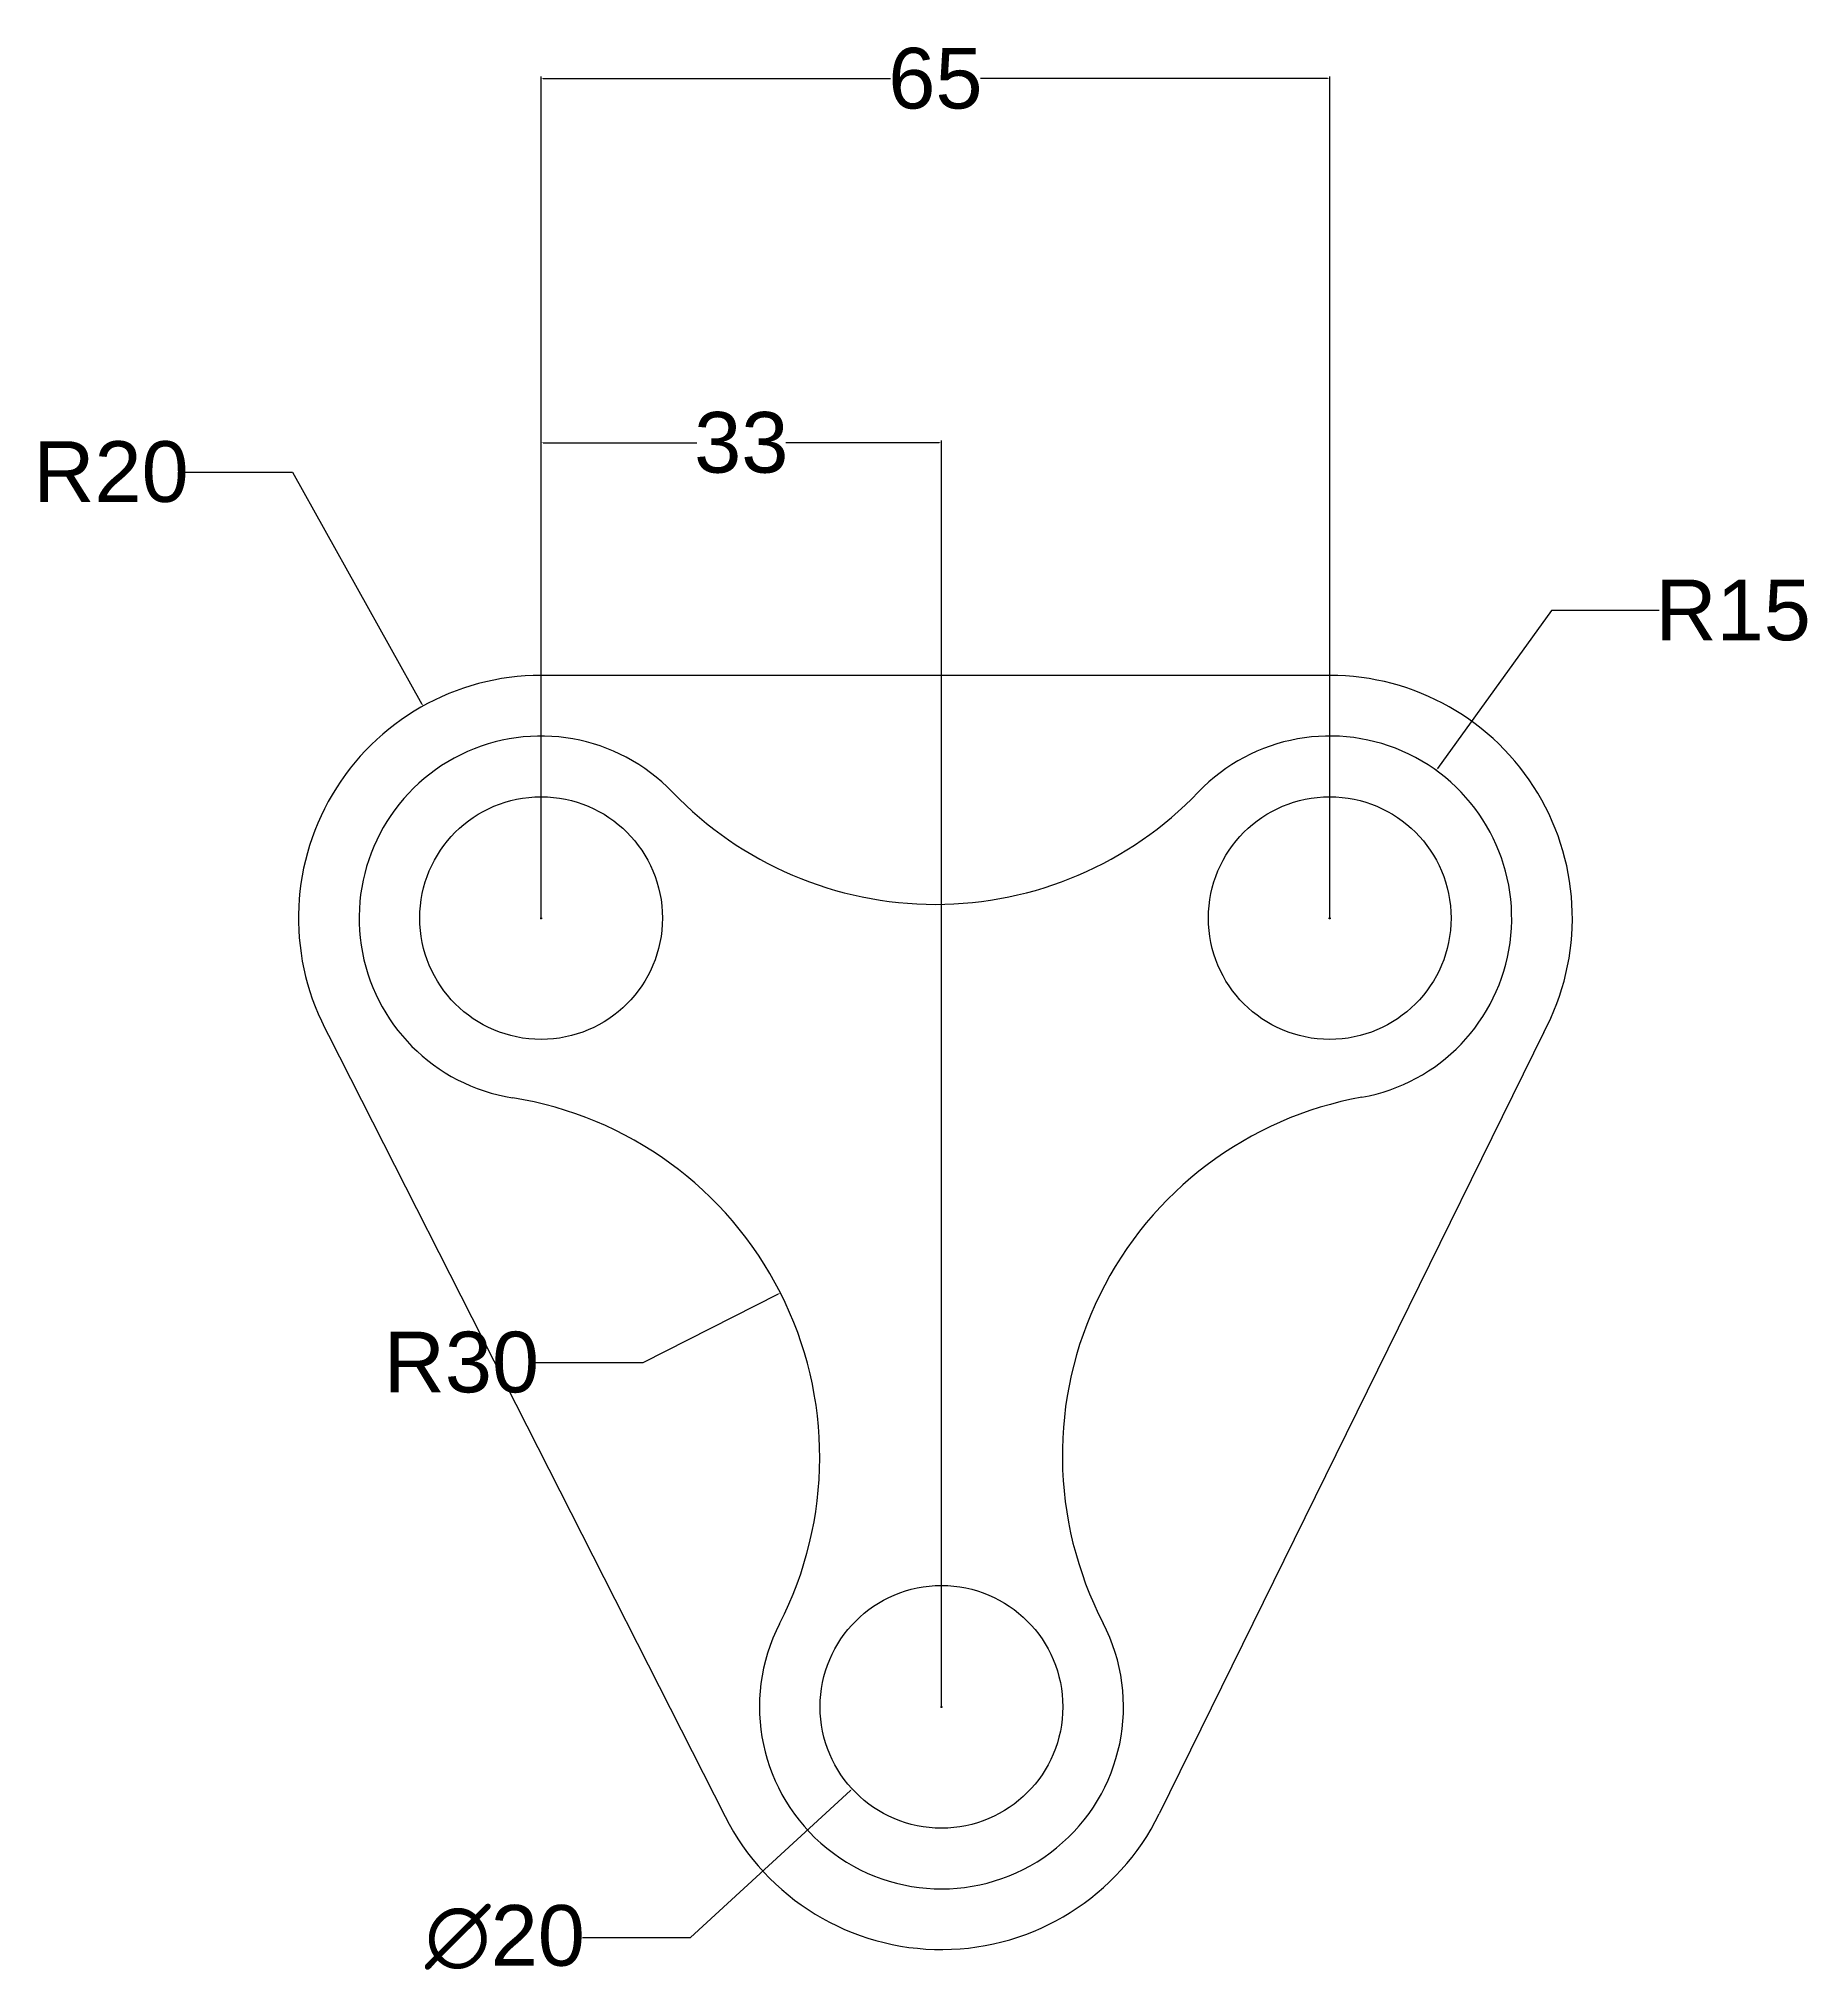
# Model space of a CAD drawing. Header units: millimetres. Extents: x 24 to 169, y 29 to 189.
import ezdxf

# ---------------------------------------------------------------- set-up
doc = ezdxf.new("R2010")
doc.units = ezdxf.units.MM
doc.header["$MEASUREMENT"] = 0
doc.styles.get("Standard").update_dxf_attribs({"font": 'arial.ttf', "height": 5})
doc.dimstyles.get("Standard").update_dxf_attribs({"dimtxt": 0.18, "dimasz": 0.18, "dimexe": 0.18, "dimexo": 0.0625, "dimgap": 0.09, "dimtad": 0, "dimtih": 1, "dimtoh": 1, "dimdec": 4, "dimzin": 0, "dimdsep": 46, "dimtxsty": 'Standard', "dimcen": 0.09, "dimadec": 0, "dimazin": 0, "dimtfac": 1, "dimtdec": 4, "dimtofl": 0, "dimtmove": 0, "dimatfit": 3, "dimfxl": 1, "dimtolj": 1, "dimtzin": 0, "dimarcsym": 0})

# ---------------------------------------------------------------- blocks, each defined once
blk = doc.blocks.new('*D2')
at = {"color": 0, "lineweight": -2, "transparency": 16777216}
for p, q in [((148.21, 141.74), (138.82, 128.7)), ((157.1, 141.74), (148.21, 141.74)), ((129.85, 116.38), (130.03, 116.38)), ((129.94, 116.29), (129.94, 116.47))]:
    blk.add_line(p, q, dxfattribs=at)
at = {"color": 0, "transparency": 16777216}
blk.add_solid([(138.79, 128.72), (138.84, 128.68), (138.71, 128.55)], dxfattribs=at)
at = {"layer": 'Defpoints', "color": 0, "transparency": 16777216}
for p in [(138.71, 128.55), (129.94, 116.38)]:
    blk.add_point(p, dxfattribs=at)
at = {"color": 0, "transparency": 16777216, "insert": (163.19, 141.74), "char_height": 5, "attachment_point": 5}
blk.add_mtext('\\A1;R15', dxfattribs=at)
blk = doc.blocks.new('*D4')
at = {"color": 0, "lineweight": -2, "transparency": 16777216}
for p, q in [((35.54, 153.14), (44.46, 153.14)), ((44.46, 153.14), (55.12, 134.01)), ((64.85, 116.38), (65.03, 116.38)), ((64.94, 116.29), (64.94, 116.47))]:
    blk.add_line(p, q, dxfattribs=at)
at = {"color": 0, "transparency": 16777216}
blk.add_solid([(55.15, 134.03), (55.1, 134), (55.21, 133.85)], dxfattribs=at)
at = {"layer": 'Defpoints', "color": 0, "transparency": 16777216}
for p in [(55.21, 133.85), (64.94, 116.38)]:
    blk.add_point(p, dxfattribs=at)
at = {"color": 0, "transparency": 16777216, "insert": (29.49, 153.14), "char_height": 5, "attachment_point": 5}
blk.add_mtext('\\A1;R20', dxfattribs=at)
blk = doc.blocks.new('*D5')
at = {"color": 0, "lineweight": -2, "transparency": 16777216}
for p, q in [((97.85, 51.38), (98.03, 51.38)), ((97.94, 51.29), (97.94, 51.47)), ((77.26, 32.38), (90.45, 44.49)), ((68.34, 32.38), (77.26, 32.38))]:
    blk.add_line(p, q, dxfattribs=at)
at = {"color": 0, "transparency": 16777216}
blk.add_solid([(90.43, 44.52), (90.47, 44.47), (90.58, 44.62)], dxfattribs=at)
at = {"layer": 'Defpoints', "color": 0, "transparency": 16777216}
for p in [(105.31, 58.15), (90.58, 44.62)]:
    blk.add_point(p, dxfattribs=at)
at = {"color": 0, "transparency": 16777216, "insert": (61.96, 32.38), "char_height": 5, "attachment_point": 5}
blk.add_mtext('\\A1;∅20', dxfattribs=at)
blk = doc.blocks.new('*D6')
at = {"color": 0, "lineweight": -2, "transparency": 16777216}
for p, q in [((64.94, 116.35), (64.94, 185.74)), ((65.12, 185.56), (93.74, 185.56)), ((129.76, 185.56), (101.15, 185.56)), ((129.94, 116.44), (129.94, 185.74))]:
    blk.add_line(p, q, dxfattribs=at)
at = {"color": 0, "transparency": 16777216}
for points in [[(65.12, 185.59), (65.12, 185.53), (64.94, 185.56)], [(129.76, 185.59), (129.76, 185.53), (129.94, 185.56)]]:
    blk.add_solid(points, dxfattribs=at)
at = {"layer": 'Defpoints', "color": 0, "transparency": 16777216}
for p in [(64.94, 185.56), (64.94, 116.29), (129.94, 116.38)]:
    blk.add_point(p, dxfattribs=at)
at = {"color": 0, "transparency": 16777216, "insert": (97.44, 185.56), "char_height": 5, "attachment_point": 5}
blk.add_mtext('\\A1;65', dxfattribs=at)
blk = doc.blocks.new('*D7')
at = {"color": 0, "lineweight": -2, "transparency": 16777216}
for p, q in [((73.34, 79.76), (84.51, 85.42)), ((64.42, 79.76), (73.34, 79.76))]:
    blk.add_line(p, q, dxfattribs=at)
at = {"color": 0, "transparency": 16777216}
blk.add_solid([(84.49, 85.45), (84.52, 85.39), (84.67, 85.5)], dxfattribs=at)
at = {"layer": 'Defpoints', "color": 0, "transparency": 16777216}
for p in [(84.67, 85.5), (57.91, 71.93)]:
    blk.add_point(p, dxfattribs=at)
at = {"color": 0, "transparency": 16777216, "insert": (58.37, 79.76), "char_height": 5, "attachment_point": 5}
blk.add_mtext('\\A1;R30', dxfattribs=at)
blk = doc.blocks.new('*D9')
at = {"color": 0, "lineweight": -2, "transparency": 16777216}
for p, q in [((64.94, 116.44), (64.94, 155.73)), ((65.12, 155.55), (77.77, 155.55)), ((97.76, 155.55), (85.11, 155.55)), ((97.94, 51.44), (97.94, 155.73))]:
    blk.add_line(p, q, dxfattribs=at)
at = {"color": 0, "transparency": 16777216}
for points in [[(65.12, 155.58), (65.12, 155.52), (64.94, 155.55)], [(97.76, 155.58), (97.76, 155.52), (97.94, 155.55)]]:
    blk.add_solid(points, dxfattribs=at)
at = {"layer": 'Defpoints', "color": 0, "transparency": 16777216}
for p in [(64.94, 155.55), (64.94, 116.38), (97.94, 51.38)]:
    blk.add_point(p, dxfattribs=at)
at = {"color": 0, "transparency": 16777216, "insert": (81.44, 155.55), "char_height": 5, "attachment_point": 5}
blk.add_mtext('\\A1;33', dxfattribs=at)

msp = doc.modelspace()

# ---------------------------------------------------------------- linework, layer by layer
at = {"color": 4}
for p, q in [((129.94, 136.38), (64.94, 136.38)), ((47.43, 106.73), (80.11, 42.33)), ((147.59, 106.97), (115.89, 42.55))]:
    msp.add_line(p, q, dxfattribs=at)
for centre in [(64.94, 116.38), (129.94, 116.38), (97.94, 51.38)]:
    msp.add_circle(centre, 10, dxfattribs=at)
for centre, radius, start, end in [((64.94, 116.38), 20, 90, 208.8707), ((129.94, 116.38), 20, 331.9275, 90), ((64.94, 116.38), 15, 43.7617, 261.0094), ((129.94, 116.38), 15, 280.1784, 136.2383), ((97.44, 147.51), 30, 223.7617, 316.2383), ((57.91, 71.93), 30, 332.8237, 81.0094), ((137.9, 72.09), 30, 100.1784, 207.3989), ((97.94, 51.38), 15, 152.8237, 27.3989), ((97.94, 51.38), 20, 206.9073, 333.797)]:
    msp.add_arc(centre, radius, start, end, dxfattribs=at)

# ---------------------------------------------------------------- dimensions: what is measured, and where the dimension line sits
for base, p1, p2, picture, middle in [((64.94, 185.56), (129.94, 116.38), (64.94, 116.29), '*D6', (97.44, 185.56)), ((64.94, 155.55), (97.94, 51.38), (64.94, 116.38), '*D9', (81.44, 155.55))]:
    dim = msp.add_linear_dim(base=base, p1=p1, p2=p2, dimstyle='Standard', override={"dimdec": 0}, dxfattribs=at)
    dim.commit()
    dim.dimension.update_dxf_attribs({"geometry": picture, "text_midpoint": middle})
for center, mpoint, picture, middle in [((64.94, 116.38), (55.21, 133.85), '*D4', (29.49, 153.14)), ((129.94, 116.38), (138.71, 128.55), '*D2', (163.19, 141.74)), ((57.91, 71.93), (84.67, 85.5), '*D7', (58.37, 79.76))]:
    dim = msp.add_radius_dim(center=center, mpoint=mpoint, dimstyle='Standard', override={"dimdec": 0}, dxfattribs=at)
    dim.commit()
    dim.dimension.update_dxf_attribs({"geometry": picture, "text_midpoint": middle, "dimtype": 164})
dim = msp.add_diameter_dim_2p(p1=(105.31, 58.15), p2=(90.58, 44.62), dimstyle='Standard', override={"dimdec": 0}, dxfattribs=at)
dim.commit()
dim.dimension.update_dxf_attribs({"geometry": '*D5', "text_midpoint": (61.96, 32.38), "dimtype": 163})

doc.saveas('drawing.dxf')
